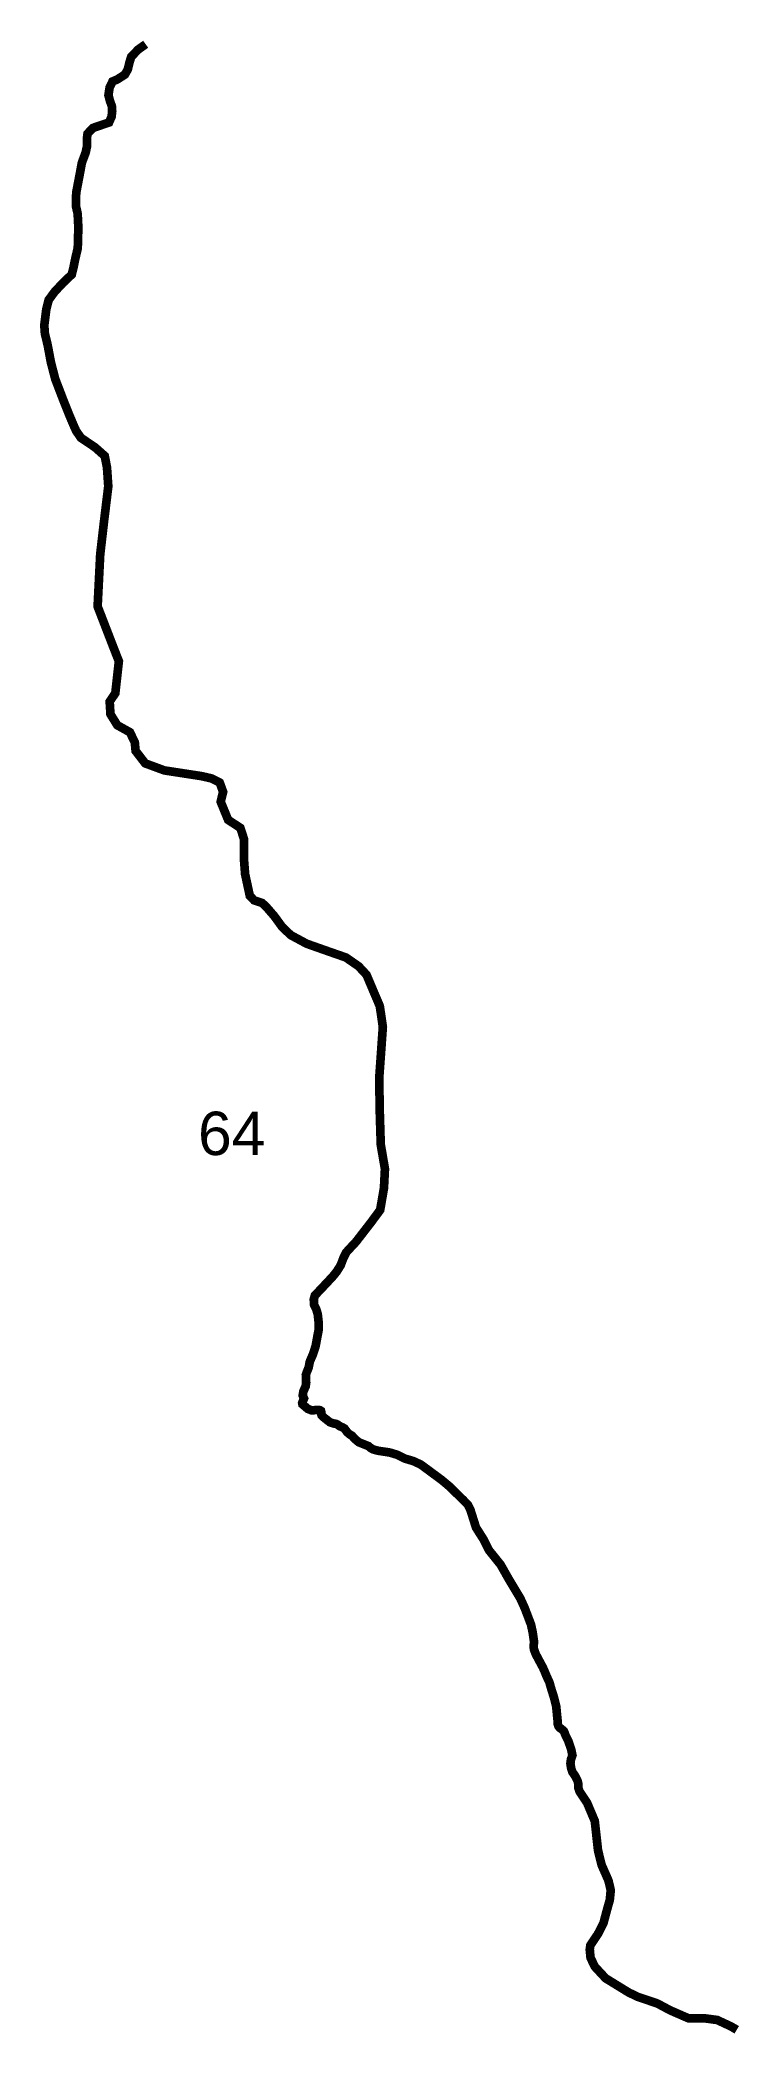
# Model space of a CAD drawing. Header units: metres. Extents: x 258924 to 356197, y 1740805 to 2227803.
# Drawn here: x 279330 to 280138, y 2029966 to 2032266 of the extents above; entities that cross this region are included whole.
import ezdxf

# ---------------------------------------------------------------- set-up
doc = ezdxf.new("R2010")
doc.units = ezdxf.units.M
doc.layers.add('UNPROTECTED', color=10, linetype='Continuous')
doc.styles.get("Standard").update_dxf_attribs({"font": 'arial.ttf'})

msp = doc.modelspace()

# ---------------------------------------------------------------- texts
at = {"insert": (279512.2, 2031029.5), "char_height": 50, "attachment_point": 1}
msp.add_mtext_dynamic_manual_height_columns('64', width=70.183, gutter_width=1, heights=[0], dxfattribs=at)

# ---------------------------------------------------------------- linework, layer by layer
at = {"layer": 'UNPROTECTED', "const_width": 10, "flags": 128}
msp.add_lwpolyline([(279451.8, 2032260.8), (279443.1, 2032254.6), (279435.2, 2032246.4), (279433.2, 2032240.1), (279431.2, 2032231.7), (279427.8, 2032225.8), (279418.9, 2032220.1), (279413.6, 2032217.9), (279410.2, 2032210.8), (279408.9, 2032202), (279410.6, 2032195.5), (279412.8, 2032189.4), (279413.2, 2032183.7), (279412.5, 2032177.2), (279409.5, 2032170.5), (279391.1, 2032164.3), (279384.8, 2032157.7), (279384.1, 2032152.6), (279384.1, 2032142.8), (279382.6, 2032135.9), (279378.2, 2032124), (279376.6, 2032115.2), (279371.7, 2032089.5), (279371.4, 2032073.9), (279373.2, 2032066.4), (279373.9, 2032057.1), (279374.1, 2032046.8), (279373.5, 2032025.6), (279370.7, 2032013.7), (279368.5, 2032002.9), (279366.6, 2031995.2), (279356.4, 2031985.5), (279346.9, 2031975.3), (279340, 2031966), (279337.2, 2031955), (279334.9, 2031936.6), (279335.6, 2031927), (279338.8, 2031913.8), (279342.5, 2031894), (279347.5, 2031874.7), (279357.3, 2031849.1), (279363.1, 2031834.6), (279368.6, 2031821.5), (279371.6, 2031814.9), (279377.1, 2031806.8), (279393.2, 2031796), (279404.6, 2031785.9), (279407.2, 2031772.6), (279408.7, 2031750.9), (279403.9, 2031711.4), (279399.4, 2031672.4), (279396.4, 2031612.3), (279413.5, 2031568), (279420.9, 2031549.1), (279416.8, 2031512.3), (279410.3, 2031502.6), (279411.2, 2031488), (279419.1, 2031475.3), (279433.7, 2031467.2), (279439.3, 2031455.4), (279440.2, 2031445.7), (279451.3, 2031431.3), (279473.3, 2031423.2), (279516.1, 2031416.6), (279527.9, 2031413.9), (279537.2, 2031409.1), (279541.1, 2031398.4), (279538.3, 2031387.1), (279546.9, 2031366.1), (279561, 2031356.9), (279565.1, 2031344.2), (279565.3, 2031318.7), (279566.5, 2031303.4), (279569.6, 2031289.1), (279571.9, 2031278.5), (279576.9, 2031273.3), (279586, 2031270.3), (279590.6, 2031266.1), (279600.3, 2031254.9), (279609.2, 2031242.6), (279619.1, 2031233.2), (279637.4, 2031223.3), (279662.6, 2031214.4), (279682.7, 2031207.4), (279697.3, 2031197.3), (279706.5, 2031187.4), (279714.6, 2031168.2), (279721.8, 2031151.3), (279725.3, 2031127.2), (279723.1, 2031096.1), (279721.1, 2031067.8), (279721.8, 2031027.6), (279722.9, 2030991.5), (279727.7, 2030963.6), (279726.6, 2030941.5), (279722.2, 2030916.1), (279711.5, 2030901.6), (279703.2, 2030890.9), (279694.4, 2030879.5), (279687.5, 2030872.1), (279683.1, 2030867.3), (279679.9, 2030860.9), (279676.6, 2030852.2), (279672.1, 2030845.1), (279667.5, 2030839.4), (279660.5, 2030831.9), (279654, 2030825), (279646.9, 2030817.5), (279645.7, 2030813.1), (279645.8, 2030807.4), (279648.5, 2030801.7), (279650.2, 2030796.1), (279651.2, 2030787.1), (279651.2, 2030777.4), (279649.5, 2030768.6), (279647.8, 2030759.2), (279644.7, 2030749.6), (279641.1, 2030741.3), (279639.8, 2030734.6), (279637.4, 2030728.6), (279636.5, 2030725.9), (279636.7, 2030721.1), (279636.9, 2030717.1), (279636.3, 2030712.8), (279633.7, 2030707.1), (279632.9, 2030702.1), (279634.4, 2030698.7), (279633.2, 2030695.9), (279632.3, 2030693.6), (279632.6, 2030692), (279635.2, 2030689.8), (279638.7, 2030686.8), (279642.9, 2030685.1), (279647.8, 2030685.3), (279651.7, 2030685.5), (279652.9, 2030685.2), (279654, 2030684.4), (279654.2, 2030683.5), (279654.2, 2030682.2), (279654.2, 2030680.9), (279654.7, 2030679.4), (279656.5, 2030677.4), (279660.2, 2030674.5), (279664.3, 2030671.3), (279668.4, 2030669.9), (279671.1, 2030669.5), (279672.8, 2030668.8), (279675.7, 2030666.7), (279678.7, 2030665.5), (279681, 2030664.1), (279682.5, 2030662.2), (279683.9, 2030660.1), (279686.7, 2030657.6), (279690, 2030655.5), (279692.4, 2030652.6), (279697.6, 2030648.2), (279704.6, 2030645.4), (279708.8, 2030643.7), (279711, 2030641.8), (279714, 2030640), (279719.9, 2030638.4), (279728.1, 2030637.2), (279733.2, 2030636.4), (279741.8, 2030633.8), (279750.7, 2030629.4), (279760.2, 2030626.6), (279768.9, 2030622.6), (279774.5, 2030618.5), (279781.4, 2030613.4), (279793.2, 2030604.7), (279802.7, 2030596.7), (279818, 2030581.6), (279823.5, 2030576), (279826.2, 2030570.5), (279832.7, 2030549.9), (279841.5, 2030536), (279847.6, 2030523.8), (279861.1, 2030507), (279870.3, 2030490.7), (279883.9, 2030468), (279888.9, 2030457), (279896.2, 2030437.8), (279898.2, 2030428.4), (279899.7, 2030417.9), (279899.1, 2030413), (279899.6, 2030409.1), (279901.9, 2030403.3), (279906.1, 2030395.4), (279909.7, 2030388.7), (279911.6, 2030384.6), (279913.9, 2030378.9), (279917.5, 2030371), (279919.1, 2030365.2), (279922.7, 2030353.7), (279925.2, 2030343.8), (279926.5, 2030330.2), (279926.9, 2030326.2), (279926.9, 2030323.3), (279927.7, 2030320.9), (279929.3, 2030318.8), (279931.5, 2030317.3), (279934.2, 2030314.8), (279936.3, 2030309.3), (279939.3, 2030303.3), (279942.6, 2030293.6), (279943.9, 2030287.1), (279942.2, 2030282.4), (279941.6, 2030277.6), (279942.5, 2030272), (279943.9, 2030267.8), (279947.4, 2030262.7), (279949.8, 2030257.9), (279950.6, 2030254.7), (279950.7, 2030249.8), (279952.1, 2030245.4), (279956.7, 2030238.5), (279960.8, 2030232.4), (279969.7, 2030211.3), (279971.2, 2030197.7), (279973.4, 2030177.6), (279977.5, 2030160.8), (279985.5, 2030142.6), (279988.1, 2030131.6), (279987, 2030120.3), (279983.7, 2030108.6), (279979.7, 2030093.5), (279973.2, 2030080.8), (279968.2, 2030073.4), (279964.6, 2030068), (279963.9, 2030063.1), (279964.8, 2030053.6), (279969.7, 2030043.4), (279982.2, 2030029.9), (280008.9, 2030013.5), (280019.6, 2030008.4), (280041.8, 2030000.9), (280056.8, 2029992.9), (280077.7, 2029983.8), (280096.1, 2029983.8), (280110.9, 2029981.8), (280126.8, 2029974.4), (280133.4, 2029970.5)], dxfattribs=at)

msp.set_redraw_order([(e.dxf.handle, doc.entitydb.next_handle()) for e in msp.query("TEXT MTEXT ATTDEF DIMENSION ARC_DIMENSION")])  # texts and dimensions are drawn at this point

doc.saveas('drawing.dxf')
